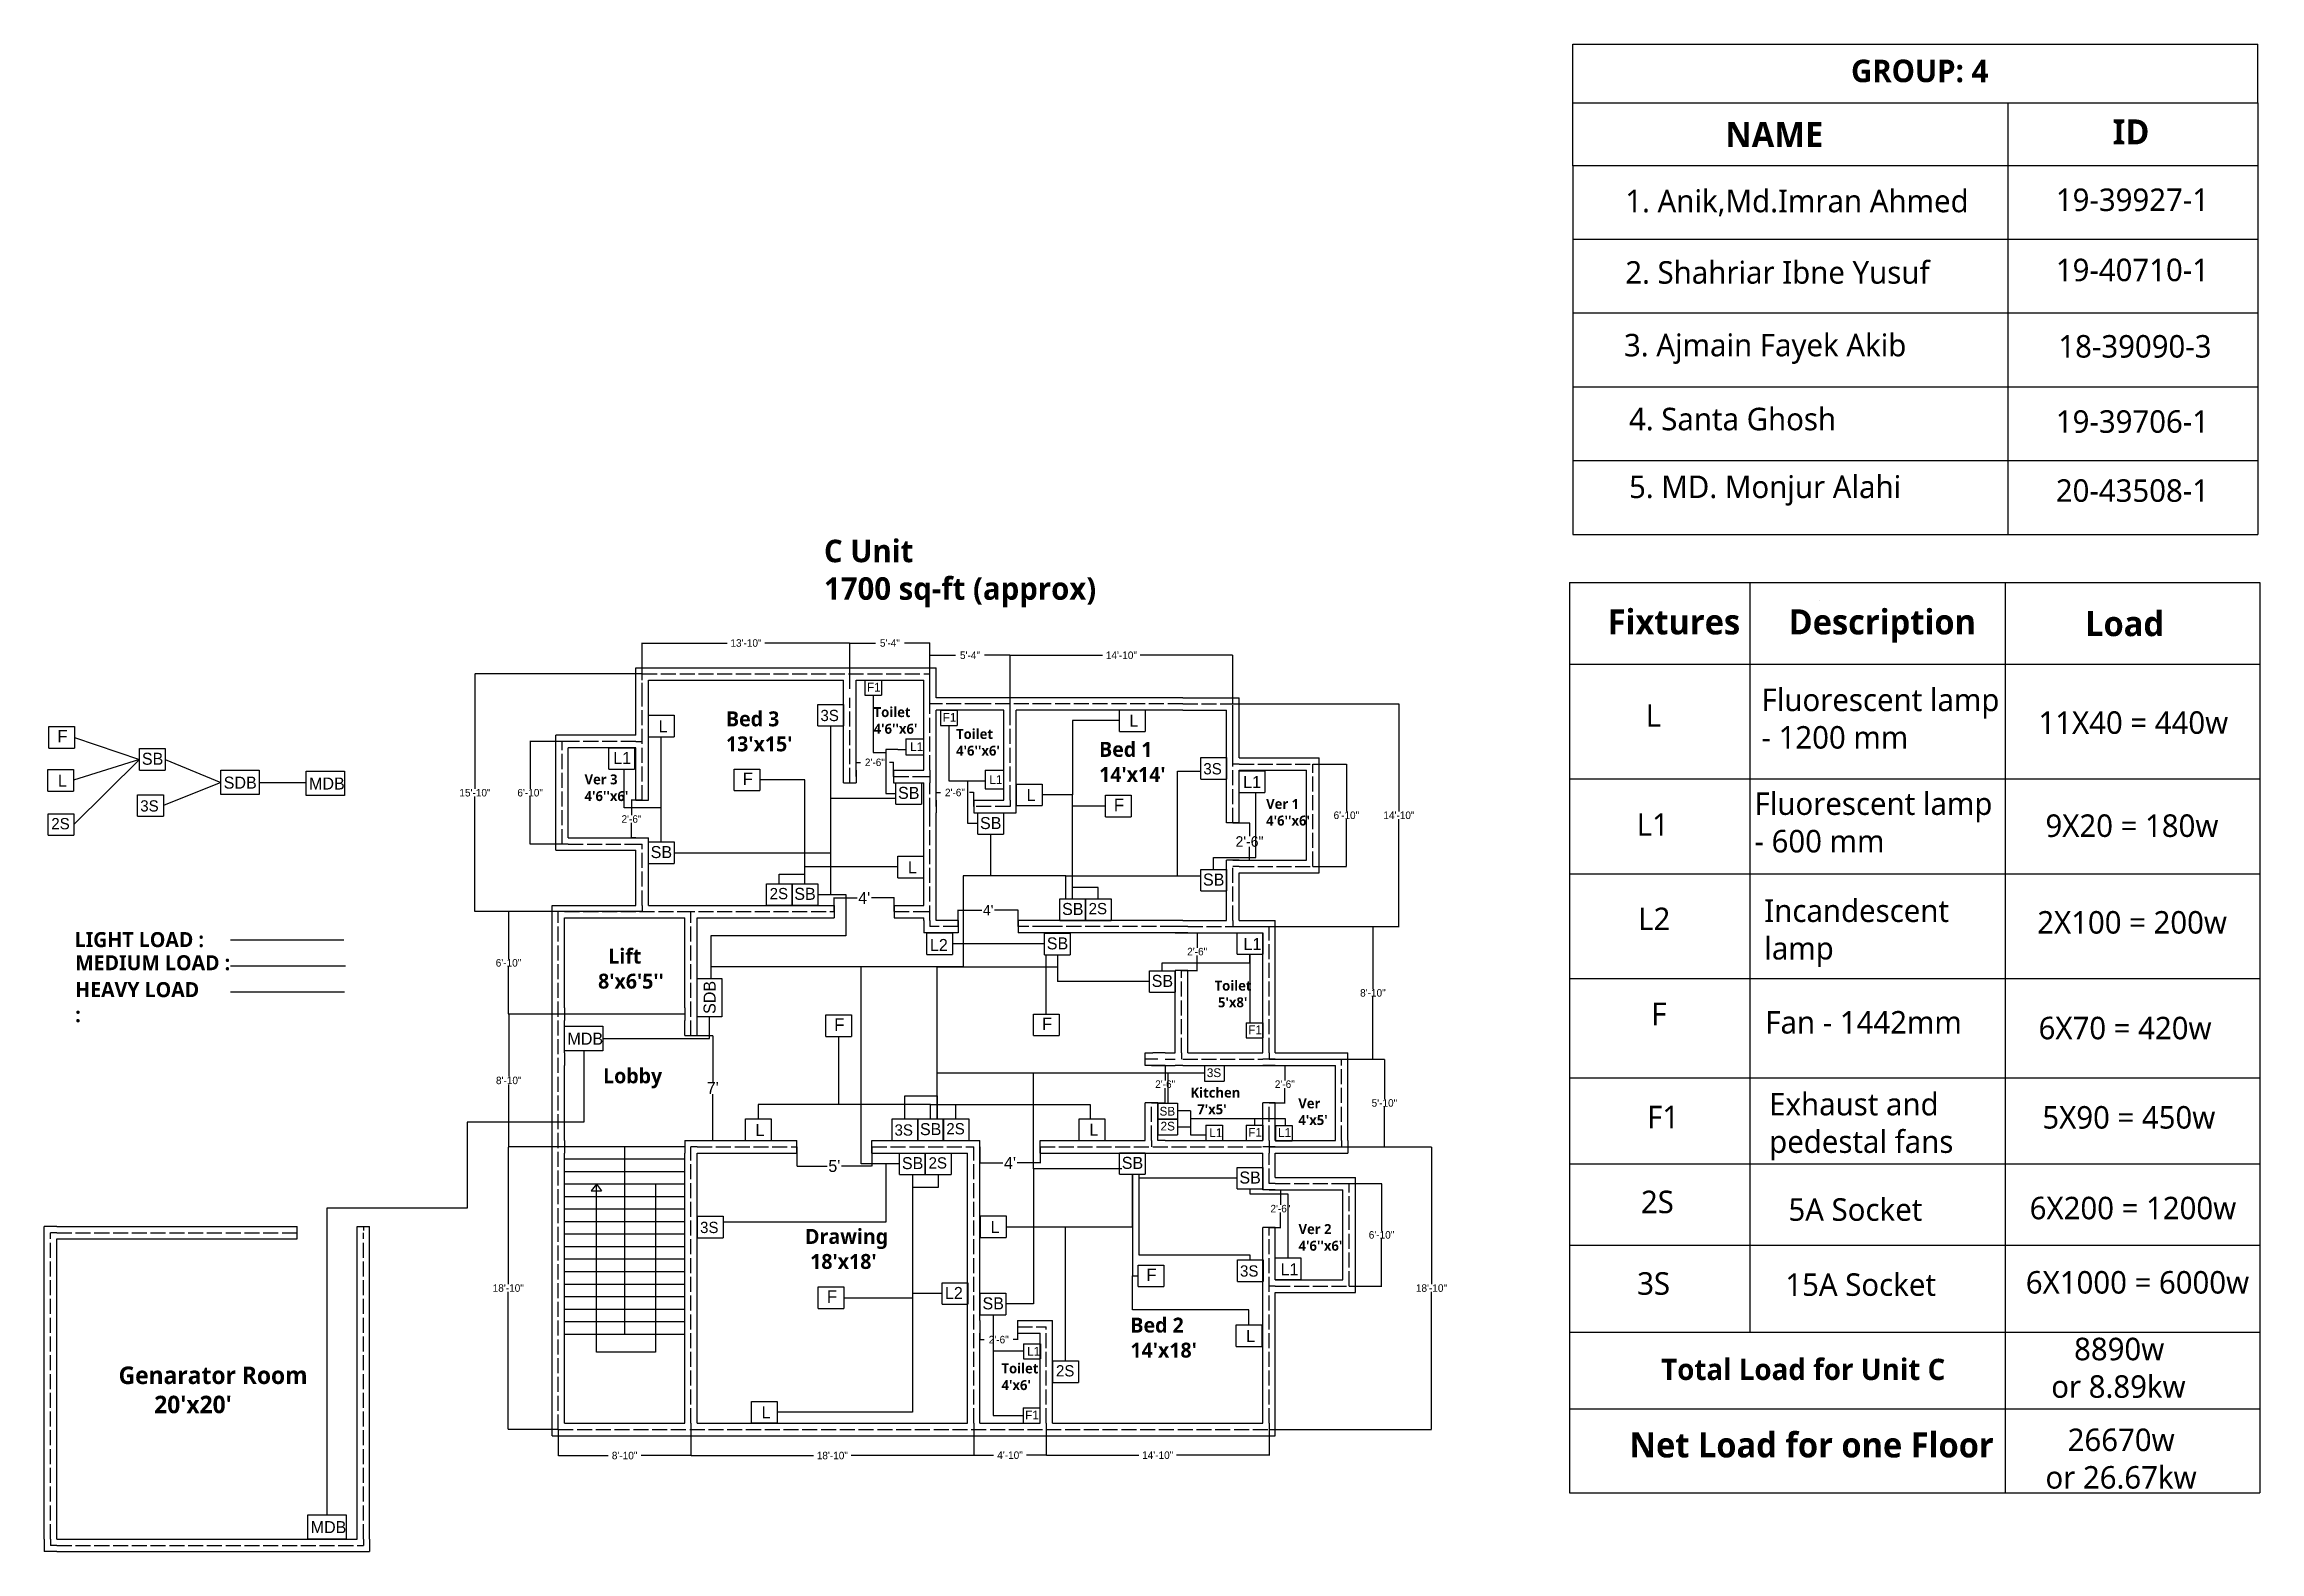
# Model space of a CAD drawing. Header units: inches. Extents: x 634 to 2405, y -24 to 1181.
import ezdxf

# ---------------------------------------------------------------- set-up
doc = ezdxf.new("R2010")
doc.units = ezdxf.units.IN
doc.header["$MEASUREMENT"] = 0
doc.linetypes.add('ACAD_ISO02W100', pattern=[15, 12, -3])
doc.dimstyles.get("Standard").update_dxf_attribs({"dimtxt": 12, "dimasz": 0.18, "dimexe": 0.18, "dimexo": 0.0625, "dimgap": 0.09, "dimtad": 0, "dimtih": 1, "dimtoh": 1, "dimdec": 0, "dimzin": 0, "dimdsep": 46, "dimlunit": 3, "dimtxsty": 'Standard', "dimcen": 0.09, "dimaunit": 1, "dimadec": 0, "dimazin": 0, "dimtfac": 1, "dimtdec": 0, "dimtofl": 0, "dimtmove": 0, "dimatfit": 3, "dimfxl": 1, "dimtolj": 1, "dimtzin": 0, "dimarcsym": 0})

msp = doc.modelspace()

# ---------------------------------------------------------------- texts
at = {"attachment_point": 1}
for s, insert, char_height, width in [('{\\fYu Gothic Light|b1|i0|c0|p34;GROUP: 4}', (2078.1, 1168.9), 18, 118.864), ('{\\fYu Gothic Light|b1|i0|c0|p34;NAME}', (1977.6, 1119.1), 20, 118.864), ('{\\fYu Gothic Light|b1|i0|c0|p34;ID}', (2287.2, 1121.1), 20, 45.902), ('{\\fYu Gothic Light|b0|i0|c0|p34;1. Anik,Md.Imran Ahmed}', (1897.7, 1064.9), 18, 301.28), ('{\\fYu Gothic Light|b0|i0|c0|p34;19-39927-1}', (2241.8, 1065.9), 18, 45.902), ('{\\fYu Gothic Light|b0|i0|c0|p34;19-40710-1}', (2241.8, 1009.8), 18, 45.902), ('{\\fYu Gothic Light|b0|i0|c0|p34;2. Shahriar Ibne Yusuf}', (1897.7, 1007.8), 18, 230.28), ('{\\fYu Gothic Light|b0|i0|c0|p34;3. Ajmain Fayek Akib}', (1896.7, 949.7), 18, 271.691), ('{\\fYu Gothic Light|b0|i0|c0|p34;18-39090-3}', (2243.8, 948.7), 18, 45.902), ('{\\fYu Gothic Light|b0|i0|c0|p34;4. Santa Ghosh}', (1900.7, 890.6), 18, 202.68), ('{\\fYu Gothic Light|b0|i0|c0|p34;19-39706-1}', (2241.8, 888.6), 18, 45.902), ('{\\fYu Gothic Light|b0|i0|c0|p34;5. MD. Monjur Alahi}', (1900.7, 836.4), 18, 244.092), ('{\\fYu Gothic Light|b0|i0|c0|p34;20-43508-1}', (2241.8, 833.4), 18, 45.902), ('{\\fYu Gothic Light|b1|i0|c0|p34;C Unit \\P1700 sq-ft (approx)}', (1257.3, 785.1), 18, 225.311), ('{\\fYu Gothic Light|b1|i0|c0|p34;Fixtures}', (1883.6, 729.4), 20, 45.902), ('{\\fYu Gothic Light|b1|i0|c0|p34;Description}', (2028.2, 729.4), 20, 45.902), ('{\\fYu Gothic Light|b1|i0|c0|p34;Load}', (2265.2, 728), 20, 45.902), ('F1', (1291.7, 670.7), 7, 45.902), ('{\\fYu Gothic Light|b0|i0|c0|p34;Fluorescent lamp - 1200 mm}', (2006.6, 666.1), 18, 190.601), ('L', (1125.1, 640.8), 9.6, 45.902), ("{\\fYu Gothic Light|b1|i0|c0|p34;Bed 3\\P13'x15'}", (1179, 647.9), 12, 78.795), ('3S', (1254.5, 649.1), 9, 45.902), ("{\\fYu Gothic Light|b1|i0|c0|p34;Toilet\\P4'6''x6'}", (1297, 651.3), 8, 78.795), ('F1', (1352.2, 646.6), 7, 45.902), ('L', (1501.4, 645.2), 9.6, 45.902), ('{\\fYu Gothic Light|b0|i0|c0|p34;L}', (1914, 653.6), 18, 45.902), ('{\\fYu Gothic Light|b0|i0|c0|p34;11X40 = 440w}', (2227.9, 647.9), 18, 210.08), ('F', (644.7, 633), 10, 45.902), ('L1', (1326.2, 623.1), 7, 45.902), ("{\\fYu Gothic Light|b1|i0|c0|p34;Toilet\\P4'6''x6'}", (1362.9, 633.8), 8, 78.795), ("{\\fYu Gothic Light|b1|i0|c0|p34;Bed 1\\P14'x14'}", (1477.2, 623.5), 12, 78.795), ('SB', (712.2, 614.8), 9.6, 45.902), ('L1', (1088.9, 615.4), 9.6, 45.902), ('3S', (1560.5, 606.5), 9, 45.902), ('L', (645.1, 597.4), 9.6, 45.902), ('SDB', (777.6, 595.7), 9.6, 45.902), ('MDB', (845.8, 595), 9.6, 45.902), ("{\\fYu Gothic Light|b1|i0|c0|p34;Ver 3\\P4'6''x6'}", (1066, 597.5), 8, 78.795), ('F', (1192.4, 599), 10, 45.902), ('SB', (1316.5, 587.5), 9.6, 45.902), ('L1', (1389.5, 596.8), 7, 45.902), ('L', (1419.3, 585.8), 9.6, 45.902), ('L1', (1592.3, 596.2), 9.6, 45.902), ('3S', (710.9, 576.8), 9, 45.902), ('F', (1489, 578), 10, 45.902), ("{\\fYu Gothic Light|b1|i0|c0|p34;Ver 1 \\P4'6''x6'}", (1610.7, 577.9), 8, 78.795), ('{\\fYu Gothic Light|b0|i0|c0|p34;Fluorescent lamp - 600 mm}', (2001, 583.1), 18, 190.601), ('2S', (639.8, 562.6), 9, 45.902), ('SB', (1382, 563.4), 9.6, 45.902), ('{\\fYu Gothic Light|b0|i0|c0|p34;L1}', (1906.8, 566.4), 18, 45.902), ('{\\fYu Gothic Light|b0|i0|c0|p34;9X20 = 180w}', (2233.5, 565.5), 18, 210.08), ('SB', (1118.8, 540.2), 9.6, 45.902), ('L', (1324.4, 528.1), 9.6, 45.902), ('SB', (1560.2, 518.2), 9.6, 45.902), ('2S', (1213.9, 506.7), 9, 45.902), ('SB', (1233.6, 506.8), 9.6, 45.902), ('{\\fYu Gothic Light|b0|i0|c0|p34;Incandescent lamp }', (2008.8, 497.5), 18, 190.601), ('SB', (1447.6, 494.7), 9.6, 45.902), ('2S', (1468.8, 494.7), 9, 45.902), ('{\\fYu Gothic Light|b0|i0|c0|p34;L2}', (1908, 491), 18, 45.902), ('{\\fYu Gothic Light|b0|i0|c0|p34;2X100 = 200w}', (2226.9, 488.2), 18, 210.08), ('L2', (1342, 465.9), 9.6, 45.902), ('SB', (1435.4, 467.2), 9.6, 45.902), ('L1', (1592.6, 466.7), 9.6, 45.902), ("{\\fYu Gothic Light|b1|i0|c0|p34;  Lift\\P8'x6'5''}", (1076.8, 458.2), 12, 78.795), ('SB', (1519.2, 437.2), 9.6, 45.902), ("{\\fYu Gothic Light|b1|i0|c0|p34;Toilet\\P 5'x8'}", (1569.5, 432.6), 8, 78.795), ('{\\fYu Gothic Light|b0|i0|c0|p34;F}', (1918.5, 415), 18, 45.902), ('{\\fYu Gothic Light|b0|i0|c0|p34;Fan - 1442mm}', (2009.6, 408.3), 18, 210.264), ('MDB', (1052.3, 391), 9.6, 45.902), ('F', (1265.5, 402.4), 10, 45.902), ('F', (1431.5, 403.1), 10, 45.902), ('F1', (1596.4, 396.8), 7, 45.902), ('{\\fYu Gothic Light|b0|i0|c0|p34;6X70 = 420w}', (2228, 403.7), 18, 210.08), ('{\\fYu Gothic Light|b1|i0|c0|p34;Lobby}', (1080.8, 362.5), 12, 78.795), ('3S', (1563.3, 362.5), 7, 45.902), ("{\\fYu Gothic Light|b1|i0|c0|p34;Kitchen\\P  7'x5'}", (1550.2, 347.1), 8, 78.795), ("{\\fYu Gothic Light|b1|i0|c0|p34;Ver \\P4'x5'}", (1636.4, 338.5), 8, 78.795), ('{\\fYu Gothic Light|b0|i0|c0|p34;Exhaust and pedestal fans}', (2012.7, 342.9), 18, 210.436), ('SB', (1334, 318.7), 9.6, 45.902), ('2S', (1355.1, 318.7), 9, 45.902), ('SB', (1525.5, 331.7), 7, 45.902), ('2S', (1526.3, 319.8), 7, 45.902), ('{\\fYu Gothic Light|b0|i0|c0|p34;F1}', (1915.1, 332.6), 18, 45.902), ('{\\fYu Gothic Light|b0|i0|c0|p34;5X90 = 450w}', (2231, 332.3), 18, 210.08), ('L', (1202.6, 318.1), 9.6, 45.902), ('3S', (1313.7, 317.7), 9, 45.902), ('L', (1469.4, 318.2), 9.6, 45.902), ('L1', (1565.3, 314.5), 7, 45.902), ('F1', (1596.4, 314.8), 7, 45.902), ('L1', (1620.2, 314.7), 7, 45.902), ('SB', (1319.6, 291.5), 9.6, 45.902), ('2S', (1340.9, 291.4), 9, 45.902), ('SB', (1495.3, 291.7), 9.6, 45.902), ('SB', (1589.3, 280), 9.6, 45.902), ('{\\fYu Gothic Light|b0|i0|c0|p34;2S}', (1910.2, 264.7), 18, 45.902), ('{\\fYu Gothic Light|b0|i0|c0|p34;5A Socket}', (2028.1, 258.6), 18, 210.264), ('{\\fYu Gothic Light|b0|i0|c0|p34;6X200 = 1200w}', (2220.9, 259.8), 18, 210.08), ('3S', (1158.3, 239.8), 9, 45.902), ("{\\fYu Gothic Light|b1|i0|c0|p34;Drawing\\P 18'x18'}", (1242.2, 234.1), 12, 78.795), ('L', (1390.5, 240.5), 9.6, 45.902), ("{\\fYu Gothic Light|b1|i0|c0|p34;Ver 2\\P4'6''x6'}", (1636.6, 238), 8, 78.795), ('F', (1515, 202.4), 10, 45.902), ('3S', (1589.8, 205), 9, 45.902), ('L1', (1622.3, 206.7), 9.6, 45.902), ('{\\fYu Gothic Light|b0|i0|c0|p34;3S}', (1907.2, 199.5), 18, 45.902), ('{\\fYu Gothic Light|b0|i0|c0|p34;15A Socket}', (2025.6, 198.6), 18, 210.264), ('{\\fYu Gothic Light|b0|i0|c0|p34;6X1000 = 6000w}', (2217.8, 200.4), 18, 210.08), ('F', (1259.6, 185), 10, 45.902), ('L2', (1354, 187.7), 9.6, 45.902), ('SB', (1384, 179.4), 9.6, 45.902), ("{\\fYu Gothic Light|b1|i0|c0|p34;Bed 2\\P14'x18'}", (1502.2, 163.2), 12, 78.795), ('L', (1594.7, 153.4), 9.6, 45.902), ('{\\fYu Gothic Light|b0|i0|c0|p34;   8890w\\Por 8.89kw}', (2238.1, 147.1), 18, 167.974), ("{\\fYu Gothic Light|b1|i0|c0|p34;Genarator Room     \\P      20'x20'}", (693.6, 124.1), 14, 225.293), ("{\\fYu Gothic Light|b1|i0|c0|p34;Toilet\\P4'x6'}", (1399.2, 126.6), 8, 78.795), ('L1', (1419.7, 139.8), 7, 45.902), ('2S', (1442.7, 125.2), 9, 45.902), ('{\\fYu Gothic Light|b1|i0|c0|p34;Total Load for Unit C}', (1926.4, 130.3), 17, 366.264), ('L', (1207.5, 92.3), 9.6, 45.902), ('F1', (1418.1, 88.8), 7, 45.902), (' {\\fYu Gothic Light|b0|i0|c0|p34;\\H1.2x;  26670w\\Por 26.67kw}', (2233.5, 74.5), 15, 167.974), ('MDB', (847.1, 0.5), 9.6, 45.902)]:
    msp.add_mtext(s, dxfattribs=dict(at, insert=insert, char_height=char_height, width=width))
at = {"insert": (1161.1, 406), "char_height": 9.6, "width": 45.902, "attachment_point": 1, "rotation": 90}
msp.add_mtext('SDB', dxfattribs=at)
at = {"layer": 'Defpoints', "color": 1, "insert": (658.4, 471.4), "char_height": 12, "width": 126.5, "attachment_point": 1}
msp.add_mtext('{\\fYu Gothic Light|b1|i0|c0|p34;LIGHT LOAD :}', dxfattribs=at)
at = {"layer": 'Defpoints', "color": 5, "insert": (658.9, 446.8), "char_height": 12, "width": 123, "attachment_point": 4}
msp.add_mtext('\\pi-36,l36,t36;{\\fYu Gothic Light|b1|i0|c0|p34;MEDIUM LOAD :}', dxfattribs=at)
at = {"layer": 'Defpoints', "color": 2, "insert": (658.9, 431.4), "char_height": 12, "width": 100, "attachment_point": 1}
msp.add_mtext('{\\fYu Gothic Light|b1|i0|c0|p34;HEAVY LOAD :}', dxfattribs=at)
at = {"layer": 'Defpoints', "color": 0, "insert": (1901.1, 71.4), "char_height": 20, "width": 324.826, "attachment_point": 1}
msp.add_mtext('{\\fYu Gothic Light|b1|i0|c0|p34;Net Load for one Floor}', dxfattribs=at)

# ---------------------------------------------------------------- blocks, each defined once
blk = doc.blocks.new('*D1')
at = {"color": 0, "lineweight": -2}
for p, q in [((1364.5, 475.9), (1364.5, 489.1)), ((1364.7, 488.9), (1383.5, 488.9)), ((1412.3, 488.9), (1393.5, 488.9)), ((1412.5, 475.9), (1412.5, 489.1))]:
    blk.add_line(p, q, dxfattribs=at)
at = {"color": 0}
for points in [[(1364.7, 488.9), (1364.7, 488.8), (1364.5, 488.9)], [(1412.3, 488.9), (1412.3, 488.8), (1412.5, 488.9)]]:
    blk.add_solid(points, dxfattribs=at)
at = {"layer": 'Defpoints', "color": 0}
for p in [(1412.5, 488.9), (1364.5, 475.8), (1412.5, 475.8)]:
    blk.add_point(p, dxfattribs=at)
at = {"color": 0, "insert": (1388.5, 488.9), "char_height": 8.4, "attachment_point": 5}
blk.add_mtext("\\A1;4'", dxfattribs=at)
blk = doc.blocks.new('*D2')
at = {"color": 0, "lineweight": -2}
for p, q in [((1584.1, 558.8), (1597.6, 558.8)), ((1597.4, 558.6), (1597.4, 548.1)), ((1597.4, 529), (1597.4, 539.5)), ((1584.1, 528.8), (1597.6, 528.8))]:
    blk.add_line(p, q, dxfattribs=at)
at = {"color": 0}
for points in [[(1597.4, 558.6), (1597.4, 558.6), (1597.4, 558.8)], [(1597.4, 529), (1597.4, 529), (1597.4, 528.8)]]:
    blk.add_solid(points, dxfattribs=at)
at = {"layer": 'Defpoints', "color": 0}
for p in [(1584, 558.8), (1584, 528.8), (1597.4, 528.8)]:
    blk.add_point(p, dxfattribs=at)
at = {"color": 0, "insert": (1597.4, 543.8), "char_height": 8.4, "attachment_point": 5}
blk.add_mtext('\\A1;2\'-6"', dxfattribs=at)
blk = doc.blocks.new('*D3')
at = {"color": 0, "lineweight": -2}
for p, q in [((1347, 571.9), (1347, 583.2)), ((1347.2, 583), (1350.4, 583)), ((1376.8, 583), (1373.6, 583)), ((1377, 571.9), (1377, 583.2))]:
    blk.add_line(p, q, dxfattribs=at)
at = {"color": 0}
for points in [[(1347.2, 583), (1347.2, 583), (1347, 583)], [(1376.8, 583), (1376.8, 583), (1377, 583)]]:
    blk.add_solid(points, dxfattribs=at)
at = {"layer": 'Defpoints', "color": 0}
for p in [(1347, 571.8), (1377, 583), (1377, 571.8)]:
    blk.add_point(p, dxfattribs=at)
at = {"color": 0, "insert": (1362, 583), "char_height": 6, "attachment_point": 5}
blk.add_mtext('\\A1;2\'-6"', dxfattribs=at)
blk = doc.blocks.new('*D4')
at = {"color": 0, "lineweight": -2}
for p, q in [((1283, 595.9), (1283, 607.2)), ((1283.2, 607.1), (1286.4, 607.1)), ((1312.8, 607.1), (1309.6, 607.1)), ((1313, 595.9), (1313, 607.2))]:
    blk.add_line(p, q, dxfattribs=at)
at = {"color": 0}
for points in [[(1283.2, 607.1), (1283.2, 607), (1283, 607.1)], [(1312.8, 607.1), (1312.8, 607), (1313, 607.1)]]:
    blk.add_solid(points, dxfattribs=at)
at = {"layer": 'Defpoints', "color": 0}
for p in [(1313, 607.1), (1283, 595.8), (1313, 595.8)]:
    blk.add_point(p, dxfattribs=at)
at = {"color": 0, "insert": (1298, 607.1), "char_height": 6, "attachment_point": 5}
blk.add_mtext('\\A1;2\'-6"', dxfattribs=at)
blk = doc.blocks.new('*D5')
at = {"color": 0, "lineweight": -2}
for p, q in [((1111.9, 576.8), (1103.3, 576.8)), ((1103.5, 576.6), (1103.5, 564.9)), ((1103.5, 547), (1103.5, 558.7)), ((1106.9, 546.8), (1103.3, 546.8))]:
    blk.add_line(p, q, dxfattribs=at)
at = {"color": 0}
for points in [[(1103.5, 576.6), (1103.5, 576.6), (1103.5, 576.8)], [(1103.5, 547), (1103.5, 547), (1103.5, 546.8)]]:
    blk.add_solid(points, dxfattribs=at)
at = {"layer": 'Defpoints', "color": 0}
for p in [(1112, 576.8), (1103.5, 546.8), (1107, 546.8)]:
    blk.add_point(p, dxfattribs=at)
at = {"color": 0, "insert": (1103.5, 561.8), "char_height": 6, "attachment_point": 5}
blk.add_mtext('\\A1;2\'-6"', dxfattribs=at)
blk = doc.blocks.new('*D6')
at = {"color": 0, "lineweight": -2}
for p, q in [((1538.1, 470.8), (1555.8, 470.8)), ((1555.6, 470.6), (1555.6, 458.9)), ((1555.6, 441), (1555.6, 452.7)), ((1543.1, 440.8), (1555.8, 440.8))]:
    blk.add_line(p, q, dxfattribs=at)
at = {"color": 0}
for points in [[(1555.6, 470.6), (1555.7, 470.6), (1555.6, 470.8)], [(1555.6, 441), (1555.7, 441), (1555.6, 440.8)]]:
    blk.add_solid(points, dxfattribs=at)
at = {"layer": 'Defpoints', "color": 0}
for p in [(1538, 470.8), (1555.6, 470.8), (1543, 440.8)]:
    blk.add_point(p, dxfattribs=at)
at = {"color": 0, "insert": (1555.6, 455.8), "char_height": 6, "attachment_point": 5}
blk.add_mtext('\\A1;2\'-6"', dxfattribs=at)
blk = doc.blocks.new('*D7')
at = {"color": 0, "lineweight": -2}
for p, q in [((1519.1, 364.8), (1530.2, 364.8)), ((1530, 364.6), (1530, 352.9)), ((1530, 335), (1530, 346.7)), ((1519.1, 334.8), (1530.2, 334.8))]:
    blk.add_line(p, q, dxfattribs=at)
at = {"color": 0}
for points in [[(1530, 364.6), (1530, 364.6), (1530, 364.8)], [(1530, 335), (1530, 335), (1530, 334.8)]]:
    blk.add_solid(points, dxfattribs=at)
at = {"layer": 'Defpoints', "color": 0}
for p in [(1519, 364.8), (1530, 364.8), (1519, 334.8)]:
    blk.add_point(p, dxfattribs=at)
at = {"color": 0, "insert": (1530, 349.8), "char_height": 6, "attachment_point": 5}
blk.add_mtext('\\A1;2\'-6"', dxfattribs=at)
blk = doc.blocks.new('*D8')
at = {"color": 0, "lineweight": -2}
for p, q in [((1608.1, 364.8), (1625.8, 364.8)), ((1625.6, 364.6), (1625.6, 352.9)), ((1625.6, 335), (1625.6, 346.7)), ((1613.1, 334.8), (1625.8, 334.8))]:
    blk.add_line(p, q, dxfattribs=at)
at = {"color": 0}
for points in [[(1625.5, 364.6), (1625.6, 364.6), (1625.6, 364.8)], [(1625.5, 335), (1625.6, 335), (1625.6, 334.8)]]:
    blk.add_solid(points, dxfattribs=at)
at = {"layer": 'Defpoints', "color": 0}
for p in [(1608, 364.8), (1625.6, 364.8), (1613, 334.8)]:
    blk.add_point(p, dxfattribs=at)
at = {"color": 0, "insert": (1625.6, 349.8), "char_height": 6, "attachment_point": 5}
blk.add_mtext('\\A1;2\'-6"', dxfattribs=at)
blk = doc.blocks.new('*D9')
at = {"color": 0, "lineweight": -2}
for p, q in [((1613.1, 265.3), (1622.3, 265.3)), ((1622.1, 265.1), (1622.1, 253.4)), ((1613.1, 235.3), (1622.3, 235.3)), ((1622.1, 235.5), (1622.1, 247.2))]:
    blk.add_line(p, q, dxfattribs=at)
at = {"color": 0}
for points in [[(1622.1, 265.1), (1622.1, 265.1), (1622.1, 265.3)], [(1622.1, 235.5), (1622.1, 235.5), (1622.1, 235.3)]]:
    blk.add_solid(points, dxfattribs=at)
at = {"layer": 'Defpoints', "color": 0}
for p in [(1613, 265.3), (1622.1, 265.3), (1613, 235.3)]:
    blk.add_point(p, dxfattribs=at)
at = {"color": 0, "insert": (1622.1, 250.3), "char_height": 6, "attachment_point": 5}
blk.add_mtext('\\A1;2\'-6"', dxfattribs=at)
blk = doc.blocks.new('*D10')
at = {"color": 0, "lineweight": -2}
for p, q in [((1382, 155.7), (1382, 145.4)), ((1382.2, 145.6), (1385.4, 145.6)), ((1411.8, 145.6), (1408.6, 145.6)), ((1412, 155.7), (1412, 145.4))]:
    blk.add_line(p, q, dxfattribs=at)
at = {"color": 0}
for points in [[(1382.2, 145.7), (1382.2, 145.6), (1382, 145.6)], [(1411.8, 145.7), (1411.8, 145.6), (1412, 145.6)]]:
    blk.add_solid(points, dxfattribs=at)
at = {"layer": 'Defpoints', "color": 0}
for p in [(1382, 155.8), (1382, 145.6), (1412, 155.8)]:
    blk.add_point(p, dxfattribs=at)
at = {"color": 0, "insert": (1397, 145.6), "char_height": 6, "attachment_point": 5}
blk.add_mtext('\\A1;2\'-6"', dxfattribs=at)
blk = doc.blocks.new('*D11')
at = {"color": 0, "lineweight": -2}
for p, q in [((1049.9, 299.8), (1004.8, 299.8)), ((1005, 299.6), (1005, 189.9)), ((1005, 74), (1005, 183.7)), ((1044.9, 73.8), (1004.8, 73.8))]:
    blk.add_line(p, q, dxfattribs=at)
at = {"color": 0}
for points in [[(1004.9, 299.6), (1005, 299.6), (1005, 299.8)], [(1004.9, 74), (1005, 74), (1005, 73.8)]]:
    blk.add_solid(points, dxfattribs=at)
at = {"layer": 'Defpoints', "color": 0}
for p in [(1050, 299.8), (1005, 73.8), (1045, 73.8)]:
    blk.add_point(p, dxfattribs=at)
at = {"color": 0, "insert": (1005, 186.8), "char_height": 6, "attachment_point": 5}
blk.add_mtext('\\A1;18\'-10"', dxfattribs=at)
blk = doc.blocks.new('*D12')
at = {"color": 0, "lineweight": -2}
for p, q in [((1049.9, 405.8), (1005.2, 405.8)), ((1005.4, 405.6), (1005.4, 355.9)), ((1005.4, 300), (1005.4, 349.7)), ((1044.9, 299.8), (1005.2, 299.8))]:
    blk.add_line(p, q, dxfattribs=at)
at = {"color": 0}
for points in [[(1005.4, 405.6), (1005.4, 405.6), (1005.4, 405.8)], [(1005.4, 300), (1005.4, 300), (1005.4, 299.8)]]:
    blk.add_solid(points, dxfattribs=at)
at = {"layer": 'Defpoints', "color": 0}
for p in [(1005.4, 405.8), (1050, 405.8), (1045, 299.8)]:
    blk.add_point(p, dxfattribs=at)
at = {"color": 0, "insert": (1005.4, 352.8), "char_height": 6, "attachment_point": 5}
blk.add_mtext('\\A1;8\'-10"', dxfattribs=at)
blk = doc.blocks.new('*D13')
at = {"color": 0, "lineweight": -2}
for p, q in [((1044.9, 487.8), (1005, 487.8)), ((1005.2, 487.6), (1005.2, 449.9)), ((1005.2, 406), (1005.2, 443.7)), ((1044.9, 405.8), (1005, 405.8))]:
    blk.add_line(p, q, dxfattribs=at)
at = {"color": 0}
for points in [[(1005.2, 487.6), (1005.2, 487.6), (1005.2, 487.8)], [(1005.2, 406), (1005.2, 406), (1005.2, 405.8)]]:
    blk.add_solid(points, dxfattribs=at)
at = {"layer": 'Defpoints', "color": 0}
for p in [(1045, 487.8), (1005.2, 405.8), (1045, 405.8)]:
    blk.add_point(p, dxfattribs=at)
at = {"color": 0, "insert": (1005.2, 446.8), "char_height": 6, "attachment_point": 5}
blk.add_mtext('\\A1;6\'-10"', dxfattribs=at)
blk = doc.blocks.new('*D14')
at = {"color": 0, "lineweight": -2}
for p, q in [((1111.9, 677.8), (978.3, 677.8)), ((978.4, 677.6), (978.4, 585.9)), ((978.4, 488), (978.4, 579.7)), ((1111.9, 487.8), (978.3, 487.8))]:
    blk.add_line(p, q, dxfattribs=at)
at = {"color": 0}
for points in [[(978.4, 677.6), (978.5, 677.6), (978.4, 677.8)], [(978.4, 488), (978.5, 488), (978.4, 487.8)]]:
    blk.add_solid(points, dxfattribs=at)
at = {"layer": 'Defpoints', "color": 0}
for p in [(978.4, 677.8), (1112, 677.8), (1112, 487.8)]:
    blk.add_point(p, dxfattribs=at)
at = {"color": 0, "insert": (978.4, 582.8), "char_height": 6, "attachment_point": 5}
blk.add_mtext('\\A1;15\'-10"', dxfattribs=at)
blk = doc.blocks.new('*D15')
at = {"color": 0, "lineweight": -2}
for p, q in [((1047.9, 623.8), (1022.3, 623.8)), ((1022.5, 623.6), (1022.5, 585.9)), ((1022.5, 542), (1022.5, 579.7)), ((1047.9, 541.8), (1022.3, 541.8))]:
    blk.add_line(p, q, dxfattribs=at)
at = {"color": 0}
for points in [[(1022.5, 623.6), (1022.5, 623.6), (1022.5, 623.8)], [(1022.5, 542), (1022.5, 542), (1022.5, 541.8)]]:
    blk.add_solid(points, dxfattribs=at)
at = {"layer": 'Defpoints', "color": 0}
for p in [(1048, 623.8), (1022.5, 541.8), (1048, 541.8)]:
    blk.add_point(p, dxfattribs=at)
at = {"color": 0, "insert": (1022.5, 582.8), "char_height": 6, "attachment_point": 5}
blk.add_mtext('\\A1;6\'-10"', dxfattribs=at)
blk = doc.blocks.new('*D16')
at = {"color": 0, "lineweight": -2}
for p, q in [((1111.9, 677.9), (1111.9, 702.7)), ((1112.1, 702.5), (1179.9, 702.5)), ((1277.8, 702.5), (1210, 702.5)), ((1278, 677.9), (1278, 702.7))]:
    blk.add_line(p, q, dxfattribs=at)
at = {"color": 0}
for points in [[(1112.1, 702.5), (1112.1, 702.5), (1111.9, 702.5)], [(1277.8, 702.5), (1277.8, 702.5), (1278, 702.5)]]:
    blk.add_solid(points, dxfattribs=at)
at = {"layer": 'Defpoints', "color": 0}
for p in [(1278, 702.5), (1111.9, 677.8), (1278, 677.8)]:
    blk.add_point(p, dxfattribs=at)
at = {"color": 0, "insert": (1195, 702.5), "char_height": 6, "attachment_point": 5}
blk.add_mtext('\\A1;13\'-10"', dxfattribs=at)
blk = doc.blocks.new('*D17')
at = {"color": 0, "lineweight": -2}
for p, q in [((1278, 677.9), (1278, 702.7)), ((1278.2, 702.5), (1298.4, 702.5)), ((1341.8, 702.5), (1321.6, 702.5)), ((1342, 677.9), (1342, 702.7))]:
    blk.add_line(p, q, dxfattribs=at)
at = {"color": 0}
for points in [[(1278.2, 702.5), (1278.2, 702.5), (1278, 702.5)], [(1341.8, 702.5), (1341.8, 702.5), (1342, 702.5)]]:
    blk.add_solid(points, dxfattribs=at)
at = {"layer": 'Defpoints', "color": 0}
for p in [(1342, 702.5), (1278, 677.9), (1342, 677.9)]:
    blk.add_point(p, dxfattribs=at)
at = {"color": 0, "insert": (1310, 702.5), "char_height": 6, "attachment_point": 5}
blk.add_mtext('\\A1;5\'-4"', dxfattribs=at)
blk = doc.blocks.new('*D18')
at = {"color": 0, "lineweight": -2}
for p, q in [((1342, 653.9), (1342, 692.9)), ((1342.2, 692.7), (1362.4, 692.7)), ((1405.8, 692.7), (1385.6, 692.7)), ((1406, 653.9), (1406, 692.9))]:
    blk.add_line(p, q, dxfattribs=at)
at = {"color": 0}
for points in [[(1342.2, 692.7), (1342.2, 692.6), (1342, 692.7)], [(1405.8, 692.7), (1405.8, 692.6), (1406, 692.7)]]:
    blk.add_solid(points, dxfattribs=at)
at = {"layer": 'Defpoints', "color": 0}
for p in [(1406, 692.7), (1342, 653.8), (1406, 653.8)]:
    blk.add_point(p, dxfattribs=at)
at = {"color": 0, "insert": (1374, 692.7), "char_height": 6, "attachment_point": 5}
blk.add_mtext('\\A1;5\'-4"', dxfattribs=at)
blk = doc.blocks.new('*D19')
at = {"color": 0, "lineweight": -2}
for p, q in [((1406, 653.9), (1406, 692.9)), ((1406.2, 692.7), (1479.9, 692.7)), ((1583.8, 692.7), (1510.1, 692.7)), ((1584, 653.9), (1584, 692.9))]:
    blk.add_line(p, q, dxfattribs=at)
at = {"color": 0}
for points in [[(1406.2, 692.7), (1406.2, 692.6), (1406, 692.7)], [(1583.8, 692.7), (1583.8, 692.6), (1584, 692.7)]]:
    blk.add_solid(points, dxfattribs=at)
at = {"layer": 'Defpoints', "color": 0}
for p in [(1584, 692.7), (1406, 653.9), (1584, 653.9)]:
    blk.add_point(p, dxfattribs=at)
at = {"color": 0, "insert": (1495, 692.7), "char_height": 6, "attachment_point": 5}
blk.add_mtext('\\A1;14\'-10"', dxfattribs=at)
blk = doc.blocks.new('*D20')
at = {"color": 0, "lineweight": -2}
for p, q in [((1584.1, 653.8), (1717, 653.8)), ((1716.8, 653.6), (1716.8, 567.9)), ((1716.8, 476), (1716.8, 561.7)), ((1584.1, 475.8), (1717, 475.8))]:
    blk.add_line(p, q, dxfattribs=at)
at = {"color": 0}
for points in [[(1716.8, 653.6), (1716.8, 653.6), (1716.8, 653.8)], [(1716.8, 476), (1716.8, 476), (1716.8, 475.8)]]:
    blk.add_solid(points, dxfattribs=at)
at = {"layer": 'Defpoints', "color": 0}
for p in [(1584, 653.8), (1584, 475.8), (1716.8, 475.8)]:
    blk.add_point(p, dxfattribs=at)
at = {"color": 0, "insert": (1716.8, 564.8), "char_height": 6, "attachment_point": 5}
blk.add_mtext('\\A1;14\'-10"', dxfattribs=at)
blk = doc.blocks.new('*D21')
at = {"color": 0, "lineweight": -2}
for p, q in [((1648.1, 605.8), (1675, 605.8)), ((1674.8, 605.6), (1674.8, 567.9)), ((1674.8, 524), (1674.8, 561.7)), ((1648.1, 523.8), (1675, 523.8))]:
    blk.add_line(p, q, dxfattribs=at)
at = {"color": 0}
for points in [[(1674.7, 605.6), (1674.8, 605.6), (1674.8, 605.8)], [(1674.7, 524), (1674.8, 524), (1674.8, 523.8)]]:
    blk.add_solid(points, dxfattribs=at)
at = {"layer": 'Defpoints', "color": 0}
for p in [(1648, 605.8), (1648, 523.8), (1674.8, 523.8)]:
    blk.add_point(p, dxfattribs=at)
at = {"color": 0, "insert": (1674.8, 564.8), "char_height": 6, "attachment_point": 5}
blk.add_mtext('\\A1;6\'-10"', dxfattribs=at)
blk = doc.blocks.new('*D22')
at = {"color": 0, "lineweight": -2}
for p, q in [((1613.1, 475.8), (1696.2, 475.8)), ((1696, 475.6), (1696, 425.9)), ((1696, 370), (1696, 419.7)), ((1613.1, 369.8), (1696.2, 369.8))]:
    blk.add_line(p, q, dxfattribs=at)
at = {"color": 0}
for points in [[(1696, 475.6), (1696, 475.6), (1696, 475.8)], [(1696, 370), (1696, 370), (1696, 369.8)]]:
    blk.add_solid(points, dxfattribs=at)
at = {"layer": 'Defpoints', "color": 0}
for p in [(1613, 475.8), (1613, 369.8), (1696, 369.8)]:
    blk.add_point(p, dxfattribs=at)
at = {"color": 0, "insert": (1696, 422.8), "char_height": 6, "attachment_point": 5}
blk.add_mtext('\\A1;8\'-10"', dxfattribs=at)
blk = doc.blocks.new('*D23')
at = {"color": 0, "lineweight": -2}
for p, q in [((1671.1, 369.8), (1705.4, 369.8)), ((1705.2, 369.6), (1705.2, 337.9)), ((1705.2, 300), (1705.2, 331.7)), ((1671.1, 299.8), (1705.4, 299.8))]:
    blk.add_line(p, q, dxfattribs=at)
at = {"color": 0}
for points in [[(1705.2, 369.6), (1705.2, 369.6), (1705.2, 369.8)], [(1705.2, 300), (1705.2, 300), (1705.2, 299.8)]]:
    blk.add_solid(points, dxfattribs=at)
at = {"layer": 'Defpoints', "color": 0}
for p in [(1671, 369.8), (1671, 299.8), (1705.2, 299.8)]:
    blk.add_point(p, dxfattribs=at)
at = {"color": 0, "insert": (1705.2, 334.8), "char_height": 6, "attachment_point": 5}
blk.add_mtext('\\A1;5\'-10"', dxfattribs=at)
blk = doc.blocks.new('*D24')
at = {"color": 0, "lineweight": -2}
for p, q in [((1613.1, 299.8), (1742.9, 299.8)), ((1742.8, 299.6), (1742.8, 189.9)), ((1742.8, 74), (1742.8, 183.7)), ((1613.1, 73.8), (1742.9, 73.8))]:
    blk.add_line(p, q, dxfattribs=at)
at = {"color": 0}
for points in [[(1742.7, 299.6), (1742.8, 299.6), (1742.8, 299.8)], [(1742.7, 74), (1742.8, 74), (1742.8, 73.8)]]:
    blk.add_solid(points, dxfattribs=at)
at = {"layer": 'Defpoints', "color": 0}
for p in [(1613, 299.8), (1742.8, 299.8), (1613, 73.8)]:
    blk.add_point(p, dxfattribs=at)
at = {"color": 0, "insert": (1742.8, 186.8), "char_height": 6, "attachment_point": 5}
blk.add_mtext('\\A1;18\'-10"', dxfattribs=at)
blk = doc.blocks.new('*D25')
at = {"color": 0, "lineweight": -2}
for p, q in [((1677.1, 270.3), (1703.1, 270.3)), ((1702.9, 270.1), (1702.9, 232.4)), ((1702.9, 188.5), (1702.9, 226.2)), ((1677.1, 188.3), (1703.1, 188.3))]:
    blk.add_line(p, q, dxfattribs=at)
at = {"color": 0}
for points in [[(1702.9, 270.1), (1703, 270.1), (1702.9, 270.3)], [(1702.9, 188.5), (1703, 188.5), (1702.9, 188.3)]]:
    blk.add_solid(points, dxfattribs=at)
at = {"layer": 'Defpoints', "color": 0}
for p in [(1677, 270.3), (1677, 188.3), (1702.9, 188.3)]:
    blk.add_point(p, dxfattribs=at)
at = {"color": 0, "insert": (1702.9, 229.3), "char_height": 6, "attachment_point": 5}
blk.add_mtext('\\A1;6\'-10"', dxfattribs=at)
blk = doc.blocks.new('*D26')
at = {"color": 0, "lineweight": -2}
for p, q in [((1435, 73.7), (1435, 53)), ((1613, 73.7), (1613, 53)), ((1435.2, 53.2), (1508.9, 53.2)), ((1612.8, 53.2), (1539.1, 53.2))]:
    blk.add_line(p, q, dxfattribs=at)
at = {"color": 0}
for points in [[(1435.2, 53.2), (1435.2, 53.1), (1435, 53.2)], [(1612.8, 53.2), (1612.8, 53.1), (1613, 53.2)]]:
    blk.add_solid(points, dxfattribs=at)
at = {"layer": 'Defpoints', "color": 0}
for p in [(1435, 73.8), (1613, 73.8), (1613, 53.2)]:
    blk.add_point(p, dxfattribs=at)
at = {"color": 0, "insert": (1524, 53.2), "char_height": 6, "attachment_point": 5}
blk.add_mtext('\\A1;14\'-10"', dxfattribs=at)
blk = doc.blocks.new('*D27')
at = {"color": 0, "lineweight": -2}
for p, q in [((1377, 73.7), (1377, 53)), ((1435, 73.7), (1435, 53)), ((1377.2, 53.2), (1392.9, 53.2)), ((1434.8, 53.2), (1419.1, 53.2))]:
    blk.add_line(p, q, dxfattribs=at)
at = {"color": 0}
for points in [[(1377.2, 53.2), (1377.2, 53.1), (1377, 53.2)], [(1434.8, 53.2), (1434.8, 53.1), (1435, 53.2)]]:
    blk.add_solid(points, dxfattribs=at)
at = {"layer": 'Defpoints', "color": 0}
for p in [(1377, 73.7), (1435, 73.7), (1377, 53.2)]:
    blk.add_point(p, dxfattribs=at)
at = {"color": 0, "insert": (1406, 53.2), "char_height": 6, "attachment_point": 5}
blk.add_mtext('\\A1;4\'-10"', dxfattribs=at)
blk = doc.blocks.new('*D28')
at = {"color": 0, "lineweight": -2}
for p, q in [((1151, 73.6), (1151, 52.7)), ((1377, 73.6), (1377, 52.7)), ((1151.2, 52.9), (1248.9, 52.9)), ((1376.8, 52.9), (1279.1, 52.9))]:
    blk.add_line(p, q, dxfattribs=at)
at = {"color": 0}
for points in [[(1151.2, 52.9), (1151.2, 52.9), (1151, 52.9)], [(1376.8, 52.9), (1376.8, 52.9), (1377, 52.9)]]:
    blk.add_solid(points, dxfattribs=at)
at = {"layer": 'Defpoints', "color": 0}
for p in [(1151, 73.7), (1377, 73.7), (1151, 52.9)]:
    blk.add_point(p, dxfattribs=at)
at = {"color": 0, "insert": (1264, 52.9), "char_height": 6, "attachment_point": 5}
blk.add_mtext('\\A1;18\'-10"', dxfattribs=at)
blk = doc.blocks.new('*D29')
at = {"color": 0, "lineweight": -2}
for p, q in [((1045, 73.5), (1045, 52.7)), ((1151, 73.5), (1151, 52.7)), ((1045.2, 52.9), (1084.9, 52.9)), ((1150.8, 52.9), (1111.1, 52.9))]:
    blk.add_line(p, q, dxfattribs=at)
at = {"color": 0}
for points in [[(1045.2, 52.9), (1045.2, 52.9), (1045, 52.9)], [(1150.8, 52.9), (1150.8, 52.9), (1151, 52.9)]]:
    blk.add_solid(points, dxfattribs=at)
at = {"layer": 'Defpoints', "color": 0}
for p in [(1045, 73.6), (1151, 73.6), (1045, 52.9)]:
    blk.add_point(p, dxfattribs=at)
at = {"color": 0, "insert": (1098, 52.9), "char_height": 6, "attachment_point": 5}
blk.add_mtext('\\A1;8\'-10"', dxfattribs=at)
blk = doc.blocks.new('*D30')
at = {"color": 0, "lineweight": -2}
for p, q in [((1151.1, 388.8), (1168.6, 388.8)), ((1168.4, 388.6), (1168.4, 351.7)), ((1168.4, 305), (1168.4, 341.9)), ((1151.1, 304.8), (1168.6, 304.8))]:
    blk.add_line(p, q, dxfattribs=at)
at = {"color": 0}
for points in [[(1168.4, 388.6), (1168.5, 388.6), (1168.4, 388.8)], [(1168.4, 305), (1168.5, 305), (1168.4, 304.8)]]:
    blk.add_solid(points, dxfattribs=at)
at = {"layer": 'Defpoints', "color": 0}
for p in [(1151, 388.8), (1151, 304.8), (1168.4, 304.8)]:
    blk.add_point(p, dxfattribs=at)
at = {"color": 0, "insert": (1168.4, 346.8), "char_height": 9.6, "attachment_point": 5}
blk.add_mtext("\\A1;7'", dxfattribs=at)
blk = doc.blocks.new('*D31')
at = {"color": 0, "lineweight": -2}
for p, q in [((1235.6, 299.7), (1235.6, 284.2)), ((1235.8, 284.4), (1259.9, 284.4)), ((1295.4, 284.4), (1271.3, 284.4)), ((1295.6, 299.7), (1295.6, 284.2))]:
    blk.add_line(p, q, dxfattribs=at)
at = {"color": 0}
for points in [[(1235.8, 284.4), (1235.8, 284.3), (1235.6, 284.4)], [(1295.4, 284.4), (1295.4, 284.3), (1295.6, 284.4)]]:
    blk.add_solid(points, dxfattribs=at)
at = {"layer": 'Defpoints', "color": 0}
for p in [(1235.6, 299.8), (1235.6, 284.4), (1295.6, 299.8)]:
    blk.add_point(p, dxfattribs=at)
at = {"color": 0, "insert": (1265.6, 284.4), "char_height": 9.6, "attachment_point": 5}
blk.add_mtext("\\A1;5'", dxfattribs=at)
blk = doc.blocks.new('*D32')
at = {"color": 0, "lineweight": -2}
for p, q in [((1382, 299.7), (1382, 286.7)), ((1382.2, 286.9), (1400.3, 286.9)), ((1429.8, 286.9), (1411.7, 286.9)), ((1430, 299.7), (1430, 286.7))]:
    blk.add_line(p, q, dxfattribs=at)
at = {"color": 0}
for points in [[(1382.2, 286.9), (1382.2, 286.8), (1382, 286.9)], [(1429.8, 286.9), (1429.8, 286.8), (1430, 286.9)]]:
    blk.add_solid(points, dxfattribs=at)
at = {"layer": 'Defpoints', "color": 0}
for p in [(1382, 299.8), (1382, 286.9), (1430, 299.8)]:
    blk.add_point(p, dxfattribs=at)
at = {"color": 0, "insert": (1406, 286.9), "char_height": 9.6, "attachment_point": 5}
blk.add_mtext("\\A1;4'", dxfattribs=at)
blk = doc.blocks.new('*D33')
at = {"color": 0, "lineweight": -2}
for p, q in [((1265.5, 487.9), (1265.5, 499)), ((1265.7, 498.8), (1283.8, 498.8)), ((1313.4, 498.8), (1295.2, 498.8)), ((1313.5, 487.9), (1313.5, 499))]:
    blk.add_line(p, q, dxfattribs=at)
at = {"color": 0}
for points in [[(1265.7, 498.8), (1265.7, 498.8), (1265.5, 498.8)], [(1313.4, 498.8), (1313.4, 498.8), (1313.5, 498.8)]]:
    blk.add_solid(points, dxfattribs=at)
at = {"layer": 'Defpoints', "color": 0}
for p in [(1265.5, 498.8), (1265.5, 487.8), (1313.5, 487.8)]:
    blk.add_point(p, dxfattribs=at)
at = {"color": 0, "insert": (1289.5, 498.8), "char_height": 9.6, "attachment_point": 5}
blk.add_mtext("\\A1;4'", dxfattribs=at)

# ---------------------------------------------------------------- dimensions: what is measured, and where the dimension line sits
at = {"color": 0}
for base, p1, p2, override, picture, middle in [((1278, 702.5), (1111.9, 677.8), (1278, 677.8), {"dimtxt": 6}, '*D16', (1195, 702.5)), ((1342, 702.5), (1278, 677.9), (1342, 677.9), {"dimtxt": 6}, '*D17', (1310, 702.5)), ((1406, 692.7), (1342, 653.8), (1406, 653.8), {"dimtxt": 6}, '*D18', (1374, 692.7)), ((1584, 692.7), (1406, 653.9), (1584, 653.9), {"dimtxt": 6}, '*D19', (1495, 692.7)), ((1313, 607.1), (1283, 595.8), (1313, 595.8), {"dimtxt": 6}, '*D4', (1298, 607.1)), ((1377, 583), (1347, 571.8), (1377, 571.8), {"dimtxt": 6}, '*D3', (1362, 583)), ((1265.5, 498.8), (1313.5, 487.8), (1265.5, 487.8), {"dimtxt": 9.6}, '*D33', (1289.5, 498.8)), ((1412.5, 488.9), (1364.5, 475.8), (1412.5, 475.8), {"dimtxt": 8.4}, '*D1', (1388.5, 488.9)), ((1235.6, 284.4), (1295.6, 299.8), (1235.6, 299.8), {"dimtxt": 9.6}, '*D31', (1265.6, 284.4)), ((1382, 286.9), (1430, 299.8), (1382, 299.8), {"dimtxt": 9.6}, '*D32', (1406, 286.9)), ((1382, 145.6), (1412, 155.8), (1382, 155.8), {"dimtxt": 6}, '*D10', (1397, 145.6)), ((1045, 52.9), (1151, 73.6), (1045, 73.6), {"dimtxt": 6}, '*D29', (1098, 52.9)), ((1151, 52.9), (1377, 73.7), (1151, 73.7), {"dimtxt": 6}, '*D28', (1264, 52.9)), ((1377, 53.2), (1435, 73.7), (1377, 73.7), {"dimtxt": 6}, '*D27', (1406, 53.2)), ((1613, 53.2), (1435, 73.8), (1613, 73.8), {"dimtxt": 6}, '*D26', (1524, 53.2))]:
    dim = msp.add_linear_dim(base=base, p1=p1, p2=p2, dimstyle='Standard', override=override, dxfattribs=at)
    dim.commit()
    dim.dimension.update_dxf_attribs({"geometry": picture, "text_midpoint": middle})
for base, p1, p2, override, picture, middle in [((978.4, 677.8), (1112, 487.8), (1112, 677.8), {"dimtxt": 6}, '*D14', (978.4, 582.8)), ((1716.8, 475.8), (1584, 653.8), (1584, 475.8), {"dimtxt": 6}, '*D20', (1716.8, 564.8)), ((1022.5, 541.8), (1048, 623.8), (1048, 541.8), {"dimtxt": 6}, '*D15', (1022.5, 582.8)), ((1674.8, 523.8), (1648, 605.8), (1648, 523.8), {"dimtxt": 6}, '*D21', (1674.8, 564.8)), ((1103.5, 546.8), (1112, 576.8), (1107, 546.8), {"dimtxt": 6}, '*D5', (1103.5, 561.8)), ((1597.4, 528.8), (1584, 558.8), (1584, 528.8), {"dimtxt": 8.4}, '*D2', (1597.4, 543.8)), ((1005.2, 405.8), (1045, 487.8), (1045, 405.8), {"dimtxt": 6}, '*D13', (1005.2, 446.8)), ((1555.6, 470.8), (1543, 440.8), (1538, 470.8), {"dimtxt": 6}, '*D6', (1555.6, 455.8)), ((1696, 369.8), (1613, 475.8), (1613, 369.8), {"dimtxt": 6}, '*D22', (1696, 422.8)), ((1005.4, 405.8), (1045, 299.8), (1050, 405.8), {"dimtxt": 6}, '*D12', (1005.4, 352.8)), ((1168.4, 304.8), (1151, 388.8), (1151, 304.8), {"dimtxt": 9.6}, '*D30', (1168.4, 346.8)), ((1530, 364.8), (1519, 334.8), (1519, 364.8), {"dimtxt": 6}, '*D7', (1530, 349.8)), ((1625.6, 364.8), (1613, 334.8), (1608, 364.8), {"dimtxt": 6}, '*D8', (1625.6, 349.8)), ((1705.2, 299.8), (1671, 369.8), (1671, 299.8), {"dimtxt": 6}, '*D23', (1705.2, 334.8)), ((1005, 73.8), (1050, 299.8), (1045, 73.8), {"dimtxt": 6}, '*D11', (1005, 186.8)), ((1742.8, 299.8), (1613, 73.8), (1613, 299.8), {"dimtxt": 6}, '*D24', (1742.8, 186.8)), ((1702.9, 188.3), (1677, 270.3), (1677, 188.3), {"dimtxt": 6}, '*D25', (1702.9, 229.3)), ((1622.1, 265.3), (1613, 235.3), (1613, 265.3), {"dimtxt": 6}, '*D9', (1622.1, 250.3))]:
    dim = msp.add_linear_dim(base=base, p1=p1, p2=p2, angle=90, dimstyle='Standard', override=override, dxfattribs=at)
    dim.commit()
    dim.dimension.update_dxf_attribs({"geometry": picture, "text_midpoint": middle})

# ---------------------------------------------------------------- linework, layer by layer
at = {"color": 0}
for p, q in [((1855.9, 1134.4), (1855.9, 1181.2)), ((1855.9, 1181.2), (2403.1, 1181.2)), ((2403.1, 1134.4), (2403.1, 1181.2)), ((1855.9, 1134.4), (2403.1, 1134.4)), ((1855.9, 1084.1), (1855.9, 1134.4)), ((2203.4, 1134.4), (2203.4, 832.4)), ((2403.1, 1134.4), (2403.1, 835.6)), ((2403.1, 1084.1), (1855.9, 1084.1)), ((1855.9, 1084.1), (1855.9, 842.7)), ((1855.9, 1025.4), (2403.1, 1025.4)), ((1855.9, 966.4), (2403.1, 966.4)), ((1855.9, 907.4), (2403.1, 907.4)), ((1855.9, 848.4), (2403.1, 848.4)), ((1855.9, 848.4), (1855.9, 789.4)), ((2203.4, 832.4), (2203.4, 789.4)), ((2403.1, 835.6), (2403.1, 789.4)), ((1855.9, 789.4), (2403.1, 789.4)), ((1853.2, 751), (2404.7, 751)), ((1853.2, 751), (1853.2, 151.4)), ((1997.2, 751), (1997.2, 221)), ((2201.2, 751), (2201.2, 151.4)), ((2404.7, 751), (2404.7, 151.4)), ((2053, 736.8), (2053, 736.8)), ((1107, 682.8), (1142, 682.8)), ((1107, 658.8), (1107, 682.8)), ((1112, 672.8), (1112, 677.8)), ((1117, 672.8), (1142, 672.8)), ((1117, 658.8), (1117, 672.8)), ((1142, 682.8), (1337, 682.8)), ((1142, 672.8), (1273, 672.8)), ((1273, 658.8), (1273, 672.8)), ((1283, 658.8), (1283, 672.8)), ((1283, 672.8), (1337, 672.8)), ((1290, 672.9), (1290, 660.8)), ((1337, 682.8), (1347, 682.8)), ((1337, 677.8), (1342, 677.8)), ((1337, 658.8), (1337, 672.8)), ((1342, 672.8), (1342, 677.8)), ((1347, 658.8), (1347, 682.8)), ((1853.2, 685.5), (2404.7, 685.5)), ((1107, 628.8), (1107, 658.8)), ((1117, 576.8), (1117, 658.8)), ((1273, 590.8), (1273, 658.8)), ((1283, 600.8), (1283, 658.8)), ((1290, 660.8), (1303.4, 660.8)), ((1337, 600.8), (1337, 658.8)), ((1382, 658.8), (1347, 658.8)), ((1372, 658.8), (1371.9, 658.8)), ((1436, 658.8), (1382, 658.8)), ((1544, 658.8), (1436, 658.8)), ((1544, 658.8), (1589, 658.8)), ((1589, 610.8), (1589, 658.8)), ((1347, 653.8), (1342, 653.8)), ((1371.9, 648.8), (1347, 648.8)), ((1347, 576.8), (1347, 648.8)), ((1350.4, 648.8), (1350.4, 636.6)), ((1372, 648.8), (1371.9, 648.8)), ((1382, 648.8), (1372, 648.8)), ((1401, 648.8), (1382, 648.8)), ((1401, 576.8), (1401, 648.8)), ((1406, 648.8), (1406, 653.8)), ((1436, 648.8), (1411, 648.8)), ((1411, 566.8), (1411, 648.8)), ((1446, 648.8), (1436, 648.8)), ((1544, 648.8), (1446, 648.8)), ((1544, 648.8), (1579, 648.8)), ((1579, 558.8), (1579, 648.8)), ((1107, 628.8), (1043, 628.8)), ((1043, 536.8), (1043, 628.8)), ((1053, 623.8), (1048, 623.8)), ((1107, 623.8), (1112, 623.8)), ((1117, 627.5), (1137.6, 627.5)), ((1252.4, 636.3), (1273, 636.3)), ((1322.7, 626), (1322.7, 613)), ((1350.4, 636.6), (1363.8, 636.6)), ((1493.4, 631.9), (1513.9, 631.9)), ((637.9, 618.5), (658.4, 618.5)), ((1107, 618.8), (1053, 618.8)), ((1053, 546.8), (1053, 618.8)), ((1107, 576.8), (1107, 618.8)), ((1322.7, 613), (1336.8, 613)), ((1589, 605.8), (1584, 605.8)), ((1589, 610.8), (1653, 610.8)), ((1653, 518.8), (1653, 610.8)), ((710.4, 600.9), (730.9, 600.9)), ((1085.4, 601.6), (1105.9, 601.6)), ((1185.6, 584.6), (1206.1, 584.6)), ((1273, 590.8), (1283, 590.8)), ((1283, 600.8), (1283, 590.8)), ((1313, 600.8), (1337, 600.8)), ((1313, 600.8), (1313, 590.8)), ((1313, 590.8), (1337, 590.8)), ((1337, 492.8), (1337, 590.8)), ((1386.1, 600.9), (1386.1, 585.9)), ((1386.1, 585.9), (1401, 585.9)), ((1558.4, 593.7), (1579, 593.7)), ((1589, 600.8), (1643, 600.8)), ((1589, 558.8), (1589, 600.8)), ((1643, 528.8), (1643, 600.8)), ((1853.2, 593.9), (2404.7, 593.9)), ((637, 584.1), (657.5, 584.1)), ((1107, 576.8), (1117, 576.8)), ((1314.7, 573.6), (1335.2, 573.6)), ((1347, 576.8), (1347, 566.8)), ((1347, 480.8), (1347, 566.8)), ((1377, 576.8), (1401, 576.8)), ((1377, 576.8), (1377, 566.8)), ((1377, 566.8), (1401, 566.8)), ((1401, 566.8), (1411, 566.8)), ((1406, 576.8), (1406, 571.8)), ((1411.2, 572.5), (1431.7, 572.5)), ((1589, 583.1), (1609.6, 583.1)), ((708.8, 564), (729.4, 564)), ((1380.2, 549.6), (1400.7, 549.6)), ((1482.2, 563.6), (1502.7, 563.6)), ((1589, 558.8), (1579, 558.8)), ((637.2, 548.8), (657.8, 548.8)), ((1043, 536.8), (1107, 536.8)), ((1053, 541.8), (1048, 541.8)), ((1053, 546.8), (1107, 546.8)), ((1107, 546.8), (1117, 546.8)), ((1107, 541.8), (1112, 541.8)), ((1107, 492.8), (1107, 536.8)), ((1117, 492.8), (1117, 546.8)), ((1117, 526.3), (1137.5, 526.3)), ((1316.3, 514.8), (1336.8, 514.8)), ((1579, 480.8), (1579, 528.8)), ((1589, 528.8), (1579, 528.8)), ((1589, 523.8), (1584, 523.8)), ((1589, 528.8), (1643, 528.8)), ((1589, 480.8), (1589, 518.8)), ((1589, 518.8), (1653, 518.8)), ((1853.2, 518), (2404.7, 518)), ((1558.4, 504.3), (1579, 504.3)), ((1040, 492.8), (1107, 492.8)), ((1040, 68.8), (1040, 492.8)), ((1050, 482.8), (1146, 482.8)), ((1050, 410.8), (1050, 482.8)), ((1112, 492.8), (1112, 487.8)), ((1117, 492.8), (1142, 492.8)), ((1142, 492.8), (1265.5, 492.8)), ((1142, 482.8), (1146, 482.8)), ((1146, 410.8), (1146, 482.8)), ((1151, 482.8), (1151, 487.8)), ((1152, 492.8), (1156, 492.8)), ((1156, 482.8), (1265.5, 482.8)), ((1156, 388.8), (1156, 482.8)), ((1211.3, 492.9), (1231.8, 492.9)), ((1231.8, 492.9), (1252.3, 492.9)), ((1265.5, 492.8), (1265.5, 482.8)), ((1313.5, 492.8), (1313.5, 482.8)), ((1313.5, 492.8), (1337, 492.8)), ((1313.5, 482.8), (1337, 482.8)), ((1337, 487.8), (1342, 487.8)), ((1337, 480.8), (1337, 482.8)), ((1337, 480.8), (1337, 470.8)), ((1364.5, 480.8), (1347, 480.8)), ((1364.5, 480.8), (1364.5, 470.8)), ((1446, 480.8), (1412.5, 480.8)), ((1412.5, 480.8), (1412.5, 470.8)), ((1445.8, 480.8), (1466.3, 480.8)), ((1544, 480.8), (1446, 480.8)), ((1466.2, 480.8), (1486.8, 480.8)), ((1544, 480.8), (1579, 480.8)), ((1584, 480.8), (1584, 475.8)), ((1589, 480.8), (1614, 480.8)), ((1614, 480.8), (1618, 480.8)), ((1618, 374.8), (1618, 480.8)), ((1364.5, 470.8), (1337, 470.8)), ((1436, 470.8), (1412.5, 470.8)), ((1538, 470.8), (1436, 470.8)), ((1548, 470.8), (1538, 470.8)), ((1548, 470.8), (1608, 470.8)), ((1608, 475.8), (1613, 475.8)), ((1608, 374.8), (1608, 470.8)), ((1339.5, 453.6), (1360, 453.6)), ((1433.6, 453.3), (1454.1, 453.3)), ((1587.5, 453.7), (1608, 453.7)), ((1538, 374.8), (1538, 440.8)), ((1548, 440.8), (1538, 440.8)), ((1548, 374.8), (1548, 440.8)), ((1853.2, 434.2), (2404.7, 434.2)), ((1050, 410.8), (1050, 400.8)), ((1146, 410.8), (1146, 400.8)), ((1517.4, 423.3), (1537.9, 423.3)), ((1146, 405.8), (1050, 405.8)), ((1050, 374.8), (1050, 400.8)), ((1146, 388.8), (1146, 400.8)), ((1594.6, 399), (1594.6, 386.8)), ((1050, 374.8), (1050, 364.8)), ((1146, 388.8), (1156, 388.8)), ((1258.7, 388), (1279.2, 388)), ((1424.7, 388.7), (1445.3, 388.7)), ((1514, 374.8), (1520, 374.8)), ((1514, 364.8), (1514, 374.8)), ((1530, 374.8), (1520, 374.8)), ((1530, 374.8), (1538, 374.8)), ((1543, 374.8), (1543, 369.8)), ((1548, 374.8), (1608, 374.8)), ((1594.6, 386.8), (1608, 386.8)), ((1613, 374.8), (1613, 369.8)), ((1618, 374.8), (1676, 374.8)), ((1676, 304.8), (1676, 374.8)), ((1050, 304.8), (1050, 364.8)), ((1524, 364.8), (1514, 364.8)), ((1530, 364.8), (1524, 364.8)), ((1530, 364.8), (1538, 364.8)), ((1544, 364.8), (1538, 364.8)), ((1544, 364.8), (1608, 364.8)), ((1561.5, 364.8), (1561.5, 352.3)), ((1618, 364.8), (1608, 364.8)), ((1618, 364.8), (1666, 364.8)), ((1618, 364.8), (1666, 364.8)), ((1666, 369.8), (1671, 369.8)), ((1666, 304.8), (1666, 364.8)), ((1853.2, 355), (2404.7, 355)), ((1561.5, 352.3), (1577.2, 352.3)), ((1514, 304.8), (1514, 334.8)), ((1524, 334.8), (1514, 334.8)), ((1524, 304.8), (1524, 334.8)), ((1524.2, 334.6), (1524.2, 322)), ((1524.2, 322), (1539.9, 322)), ((1524.2, 321.9), (1524.2, 309.3)), ((1608, 304.8), (1608, 334.8)), ((1618, 334.8), (1608, 334.8)), ((1618, 304.8), (1618, 334.8)), ((1050, 304.8), (1050, 294.8)), ((1146, 304.8), (1146, 294.8)), ((1146, 304.8), (1156, 304.8)), ((1156, 304.8), (1235.6, 304.8)), ((1194.6, 304.8), (1215.1, 304.8)), ((1235.6, 294.8), (1235.6, 304.8)), ((1295.6, 294.8), (1295.6, 304.8)), ((1295.6, 304.8), (1382, 304.8)), ((1311.7, 304.9), (1332.2, 304.9)), ((1332.2, 304.9), (1352.8, 304.9)), ((1352.6, 304.8), (1373.1, 304.8)), ((1382, 294.8), (1382, 304.8)), ((1430, 294.8), (1430, 304.8)), ((1430, 304.8), (1514, 304.8)), ((1461.3, 304.9), (1481.8, 304.9)), ((1519, 304.8), (1519, 299.8)), ((1530, 304.8), (1524, 304.8)), ((1524.2, 309.3), (1539.9, 309.3)), ((1530, 304.8), (1608, 304.8)), ((1562.4, 317), (1562.4, 304.8)), ((1562.4, 304.8), (1575.8, 304.8)), ((1594.6, 317), (1594.6, 304.8)), ((1594.6, 304.8), (1608, 304.8)), ((1618, 304.8), (1666, 304.8)), ((1618.1, 316.7), (1618.1, 304.5)), ((1618.1, 304.5), (1631.5, 304.5)), ((1671, 304.8), (1671, 299.8)), ((1676, 304.8), (1676, 294.8)), ((1146, 299.8), (1050, 299.8)), ((1050, 78.8), (1050, 294.8)), ((1146, 289.8), (1050, 289.8)), ((1098, 299.8), (1098, 149.8)), ((1146, 78.8), (1146, 294.8)), ((1151, 294.8), (1151, 299.8)), ((1156, 299.8), (1151, 299.8)), ((1156, 78.8), (1156, 294.8)), ((1156, 294.8), (1235.6, 294.8)), ((1295.6, 294.8), (1372, 294.8)), ((1372, 78.8), (1372, 294.8)), ((1377, 294.8), (1377, 299.8)), ((1382, 160.8), (1382, 294.8)), ((1430, 294.8), (1608, 294.8)), ((1618, 299.8), (1608, 299.8)), ((1608, 265.3), (1608, 294.8)), ((1618, 294.8), (1672, 294.8)), ((1618, 275.3), (1618, 294.8)), ((1672, 294.8), (1676, 294.8)), ((1853.2, 286.1), (2404.7, 286.1)), ((1146, 279.8), (1050, 279.8)), ((1146, 269.8), (1050, 269.8)), ((1075.6, 269.8), (1069.2, 269.8)), ((1075.6, 269.8), (1071.2, 264.5)), ((1075.6, 135.7), (1075.6, 269.8)), ((1075.6, 269.8), (1079.4, 264.5)), ((1122.7, 269.8), (1122.7, 135.7)), ((1317.8, 277.6), (1338.3, 277.6)), ((1338.3, 277.6), (1358.9, 277.6)), ((1493.5, 277.8), (1514, 277.8)), ((1587.5, 266.1), (1608, 266.1)), ((1618, 270.3), (1613, 270.3)), ((1618, 275.3), (1682, 275.3)), ((1672, 270.3), (1677, 270.3)), ((1682, 183.3), (1682, 275.3)), ((1146, 259.8), (1050, 259.8)), ((1146, 249.8), (1050, 249.8)), ((1071.2, 264.5), (1079.4, 264.5)), ((1618, 265.3), (1608, 265.3)), ((1618, 265.3), (1672, 265.3)), ((1672, 193.3), (1672, 265.3)), ((644.2, 236.1), (634.2, 236.1)), ((634.2, 226.1), (634.2, 236.1)), ((644.2, 236.1), (836.2, 236.1)), ((836.2, 226.1), (836.2, 236.1)), ((884.2, 236.1), (894.2, 236.1)), ((884.2, 226.1), (884.2, 236.1)), ((889.2, 236.1), (889.2, 232.8)), ((894.2, 226.1), (894.2, 236.1)), ((1146, 239.8), (1050, 239.8)), ((1608, 78.8), (1608, 235.3)), ((1618, 235.3), (1608, 235.3)), ((1618, 193.3), (1618, 235.3)), ((634.2, -13.9), (634.2, 226.1)), ((644.2, -13.9), (644.2, 226.1)), ((644.2, 226.1), (836.2, 226.1)), ((884.2, -13.9), (884.2, 226.1)), ((894.2, -13.9), (894.2, 226.1)), ((1146, 229.8), (1050, 229.8)), ((1146, 219.8), (1050, 219.8)), ((1156.2, 226.9), (1176.8, 226.9)), ((1382.4, 227.2), (1402.9, 227.2)), ((1853.2, 221), (2404.7, 221)), ((1997.2, 221), (1997.2, 151.4)), ((1146, 209.8), (1050, 209.8)), ((1146, 199.8), (1050, 199.8)), ((1146, 189.8), (1050, 189.8)), ((1146, 179.8), (1050, 179.8)), ((1508.3, 188), (1528.8, 188)), ((1587.7, 192.2), (1608.2, 192.2)), ((1618, 188.3), (1613, 188.3)), ((1617.9, 193.6), (1638.4, 193.6)), ((1618, 193.3), (1672, 193.3)), ((1618, 68.8), (1618, 183.3)), ((1618, 183.3), (1682, 183.3)), ((1146, 169.8), (1050, 169.8)), ((1146, 159.8), (1050, 159.8)), ((1252.8, 170.5), (1273.3, 170.5)), ((1351.8, 173.9), (1372.3, 173.9)), ((1382, 160.8), (1382, 150.8)), ((1382.2, 165.5), (1402.7, 165.5)), ((1412, 160.8), (1440, 160.8)), ((1412, 160.8), (1412, 150.8)), ((1440, 78.8), (1440, 160.8)), ((1146, 149.8), (1050, 149.8)), ((1382, 78.8), (1382, 150.8)), ((1412, 150.8), (1430, 150.8)), ((1416.9, 142.3), (1416.9, 130.2)), ((1430, 78.8), (1430, 150.8)), ((2404.7, 151.4), (1853.2, 151.4)), ((1853.2, 151.4), (1853.2, 90.4)), ((2201.2, 151.4), (2201.2, 90.7)), ((2404.7, 151.4), (2404.7, 90.4)), ((1122.7, 135.7), (1075.6, 135.7)), ((1416.9, 130.2), (1430.3, 130.2)), ((1586.6, 140.2), (1607.2, 140.2)), ((1440.1, 111.4), (1460.6, 111.4)), ((1416.4, 91), (1416.4, 78.8)), ((1853.2, 90.4), (2404.7, 90.4)), ((1853.2, 90.4), (1853.2, 23.2)), ((2201.2, 90.7), (2201.2, 23.2)), ((2404.7, 90.4), (2404.7, 23.2)), ((1050, 78.8), (1146, 78.8)), ((1151, 78.8), (1151, 73.8)), ((1156, 78.8), (1372, 78.8)), ((1199.4, 79), (1220, 79)), ((1377, 78.8), (1377, 73.8)), ((1382, 78.8), (1430, 78.8)), ((1416.4, 78.9), (1429.8, 78.9)), ((1435, 78.8), (1435, 73.8)), ((1440, 78.8), (1608, 78.8)), ((1613, 78.8), (1613, 73.8)), ((1040, 68.8), (1618, 68.8)), ((1853.2, 23.2), (2404.7, 23.2)), ((634.2, -13.9), (634.2, -23.9)), ((644.2, -13.9), (884.2, -13.9)), ((894.2, -13.9), (894.2, -23.9)), ((644.2, -23.9), (634.2, -23.9)), ((644.2, -23.9), (884.2, -23.9)), ((884.2, -23.9), (894.2, -23.9))]:
    msp.add_line(p, q, dxfattribs=at)
at = {"color": 0, "linetype": 'ACAD_ISO02W100'}
for p, q in [((1112, 677.8), (1142, 677.8)), ((1112, 658.8), (1112, 672.8)), ((1142, 677.8), (1337, 677.8)), ((1278, 672.8), (1278, 677.8)), ((1278, 665.8), (1278, 672.8)), ((1342, 662), (1342, 676)), ((1112, 576.8), (1112, 658.8)), ((1278, 590.8), (1278, 658.8)), ((1342, 600.8), (1342, 658.8)), ((1382, 653.8), (1347, 653.8)), ((1436, 653.8), (1382, 653.8)), ((1406, 576.8), (1406, 648.8)), ((1544, 653.8), (1436, 653.8)), ((1544, 653.8), (1584, 653.8)), ((1584, 610.8), (1584, 653.8)), ((1584, 558.8), (1584, 648.8)), ((1048, 541.8), (1048, 623.8)), ((1107, 623.8), (1053, 623.8)), ((1589, 605.8), (1648, 605.8)), ((1648, 523.8), (1648, 605.8)), ((1313, 595.8), (1337, 595.8)), ((1337, 595.8), (1342, 595.8)), ((1342, 600.8), (1342, 590.8)), ((1342, 566.8), (1342, 590.8)), ((1342, 480.8), (1342, 566.8)), ((1406, 571.8), (1377, 571.8)), ((1053, 541.8), (1107, 541.8)), ((1112, 492.8), (1112, 541.8)), ((1584, 480.8), (1584, 523.8)), ((1589, 523.8), (1648, 523.8)), ((1045, 73.8), (1045, 487.8)), ((1050, 487.8), (1146, 487.8)), ((1142, 487.8), (1265.5, 487.8)), ((1151, 388.8), (1151, 482.8)), ((1313.5, 487.8), (1337, 487.8)), ((1342, 480.8), (1342, 475.8)), ((1364.5, 475.8), (1342, 475.8)), ((1436, 475.8), (1412.5, 475.8)), ((1538, 475.8), (1436, 475.8)), ((1548, 475.8), (1538, 475.8)), ((1548, 475.8), (1608, 475.8)), ((1613, 374.8), (1613, 475.8)), ((1543, 374.8), (1543, 440.8)), ((1524, 369.8), (1514, 369.8)), ((1530, 369.8), (1538, 369.8)), ((1544, 369.8), (1608, 369.8)), ((1618, 369.8), (1608, 369.8)), ((1618, 369.8), (1666, 369.8)), ((1671, 304.8), (1671, 369.8)), ((1519, 304.8), (1519, 334.8)), ((1613, 304.8), (1613, 334.8)), ((1613, 304.8), (1613, 294.8)), ((1151, 78.8), (1151, 294.8)), ((1156, 299.8), (1235.6, 299.8)), ((1295.6, 299.8), (1377, 299.8)), ((1377, 78.8), (1377, 294.8)), ((1430, 299.8), (1608, 299.8)), ((1613, 270.3), (1613, 294.8)), ((1618, 299.8), (1671, 299.8)), ((1618, 270.3), (1672, 270.3)), ((1677, 188.3), (1677, 270.3)), ((639.2, 226.1), (639.2, 231.1)), ((644.2, 231.1), (639.2, 231.1)), ((644.2, 231.1), (836.2, 231.1)), ((889.2, 226.1), (889.2, 231.1)), ((1613, 78.8), (1613, 235.3)), ((639.2, -13.9), (639.2, 226.1)), ((889.2, -13.9), (889.2, 226.1)), ((1618, 188.3), (1677, 188.3)), ((1412, 155.8), (1435, 155.8)), ((1435, 78.8), (1435, 155.8)), ((1045, 73.8), (1613, 73.8)), ((639.2, -13.9), (639.2, -18.9)), ((889.2, -13.9), (889.2, -18.9)), ((644.2, -18.9), (639.2, -18.9)), ((644.2, -18.9), (884.2, -18.9)), ((884.2, -18.9), (889.2, -18.9))]:
    msp.add_line(p, q, dxfattribs=at)
at = {"color": 1}
for p, q in [((1296.7, 660.8), (1296.7, 615.1)), ((1493.4, 640.5), (1456, 640.5)), ((1456, 640.5), (1456, 581.1)), ((658.4, 627.1), (710.4, 609.5)), ((1127.3, 543.5), (1127.3, 627.5)), ((1357.1, 636.6), (1357.1, 592.3)), ((710.4, 609.5), (657.5, 592.8)), ((710.4, 609.5), (657.8, 557.4)), ((1296.7, 615.1), (1306.8, 615.1)), ((1316.3, 617.4), (1306.8, 617.4)), ((1306.8, 617.4), (1306.8, 582.2)), ((1316.3, 617.4), (1322.7, 617.4)), ((1097.6, 570.7), (1097.6, 601.6)), ((1242, 593.2), (1206.1, 593.2)), ((1242, 510.1), (1242, 593.2)), ((1357.1, 592.3), (1372.2, 592.3)), ((1372.2, 558.2), (1372.2, 592.3)), ((1372.2, 592.3), (1380.4, 592.3)), ((1380.4, 592.3), (1386.1, 592.3)), ((1127.3, 570.7), (1097.6, 570.7)), ((1306.8, 582.2), (1314.7, 582.2)), ((1456, 581.1), (1431.7, 581.1)), ((1456, 498), (1456, 581.1)), ((1482.2, 572.2), (1456, 572.2)), ((1602.5, 531.1), (1602.5, 583.1)), ((1380.2, 558.2), (1372.2, 558.2)), ((1221.6, 510.1), (1221.6, 517.8)), ((1221.6, 517.8), (1242, 517.8)), ((1316.3, 523.5), (1242, 523.5)), ((1568.7, 521.5), (1568.7, 531.1)), ((1568.7, 531.1), (1602.5, 531.1)), ((1476.5, 507.1), (1456, 507.1)), ((1476.5, 498.1), (1476.5, 507.1)), ((782.9, 465.1), (873.7, 465.1)), ((1433.6, 461.9), (1360, 461.9)), ((1435, 405.9), (1435, 453.3)), ((1527.7, 440.5), (1527.7, 446.8)), ((1527.7, 446.8), (1597.7, 446.8)), ((1597.7, 453.7), (1597.7, 399)), ((1269, 388), (1269, 333.5)), ((1342.5, 333.5), (1204.8, 333.5)), ((1204.8, 333.5), (1204.8, 322)), ((1342.5, 322.1), (1342.5, 333.5)), ((1342.5, 333.5), (1470.1, 333.5)), ((1362.8, 322.1), (1362.8, 333.5)), ((1470.1, 333.5), (1470.1, 322.1)), ((1550.2, 328.4), (1539.9, 328.4)), ((1550.2, 328.4), (1550.2, 309.2)), ((1550.2, 322.3), (1601.3, 322.3)), ((1601.3, 322.3), (1601.3, 317)), ((1601.3, 322.3), (1625.8, 322.3)), ((1625.8, 322.3), (1625.8, 316.7)), ((1539.9, 315.6), (1550.2, 315.6)), ((1550.2, 309.2), (1562.4, 309.2)), ((1328.1, 277.6), (1328.1, 87.6)), ((1348.6, 267.1), (1328.1, 267.1)), ((1348.6, 277.6), (1348.6, 267.1)), ((1503.8, 277.8), (1503.8, 196.6)), ((1597.7, 266.1), (1597.7, 262.2)), ((1597.7, 262.2), (1628.1, 262.2)), ((1628.1, 262.2), (1628.1, 210.9)), ((1402.9, 235.8), (1503.8, 235.8)), ((1450.4, 128.6), (1450.4, 235.8)), ((1503.8, 196.6), (1508.3, 196.6)), ((1503.8, 169.4), (1503.8, 196.6)), ((1273.3, 179.1), (1328.1, 179.1)), ((1351.8, 182.5), (1328.1, 182.5)), ((1392.5, 165.5), (1392.5, 84.9)), ((1518.5, 169.4), (1503.8, 169.4)), ((1596.9, 169.4), (1518.5, 169.4)), ((1596.9, 157.4), (1596.9, 169.4)), ((1416.9, 136.3), (1392.5, 136.3)), ((1328.1, 87.6), (1220, 87.6)), ((1392.5, 84.9), (1416.4, 84.9))]:
    msp.add_line(p, q, dxfattribs=at)
at = {"color": 5}
for p, q in [((1262.7, 501.5), (1262.7, 636.3)), ((730.9, 609.5), (775.3, 591.1)), ((775.3, 591.1), (729.4, 572.6)), ((1539.8, 516.4), (1539.8, 600.2)), ((1539.8, 600.2), (1558.4, 600.2)), ((1314.7, 578.2), (1262.7, 578.2)), ((1390.5, 549.6), (1390.5, 516.4)), ((1137.5, 534.9), (1262.7, 534.9)), ((1450.7, 516.4), (1368.5, 516.4)), ((1368.5, 516.4), (1368.5, 443.7)), ((1450.7, 498), (1450.7, 516.4)), ((1450.7, 516.4), (1539.8, 516.4)), ((1539.8, 516.4), (1558.4, 516.4)), ((1252.3, 501.5), (1262.7, 501.5)), ((1262.7, 501.5), (1274.8, 501.5)), ((1274.8, 501.5), (1274.8, 468.4)), ((1274.8, 468.4), (1166.9, 468.4)), ((1166.9, 468.4), (1166.9, 434.3)), ((782.9, 444.4), (875, 444.4)), ((1368.5, 443.7), (1166.9, 443.7)), ((1287.1, 312), (1287.1, 443.7)), ((1347.7, 322.1), (1347.7, 443.7)), ((1347.7, 443.7), (1443.7, 443.7)), ((1443.9, 453.3), (1443.9, 443.7)), ((1443.9, 443.7), (1443.9, 431.9)), ((1597.7, 446.8), (1597.7, 453.7)), ((1517.4, 431.9), (1443.9, 431.9)), ((1532, 358.5), (1347.7, 358.5)), ((1424.8, 304.8), (1424.8, 358.5)), ((1561.5, 358.5), (1532, 358.5)), ((1532, 358.5), (1532, 334.6)), ((1321.9, 322.1), (1321.9, 340.4)), ((1321.9, 340.4), (1347.7, 340.4)), ((1287.1, 286.2), (1287.1, 312)), ((1424.8, 282.1), (1424.8, 304.8)), ((1317.8, 286.2), (1287.1, 286.2)), ((1307, 239.8), (1307, 286.2)), ((1495.3, 282.1), (1424.8, 282.1)), ((1424.8, 282.1), (1424.8, 174.1)), ((1503.8, 235.8), (1503.8, 277.8)), ((1509.2, 213), (1509.2, 277.8)), ((1587.5, 274.7), (1509.2, 274.7)), ((1176.8, 239.8), (1307, 239.8)), ((1598, 213), (1509.2, 213)), ((1598, 209.4), (1598, 213)), ((1424.8, 174.1), (1402.7, 174.1))]:
    msp.add_line(p, q, dxfattribs=at)
at = {"color": 2}
for p, q in [((805.9, 591.1), (843.5, 591.1)), ((782.9, 423.7), (874.1, 423.7)), ((1165.8, 386.3), (1165.8, 403.7)), ((1065.3, 376.5), (1065.3, 319.5)), ((1080.6, 386.3), (1165.8, 386.3)), ((1065.3, 319.5), (972.2, 319.5)), ((972.2, 319.5), (972.2, 250.6)), ((972.2, 250.6), (860.1, 250.6)), ((860.1, 250.6), (860.1, 5.6))]:
    msp.add_line(p, q, dxfattribs=at)
at = {"color": 3}
msp.add_line((1347.7, 340.4), (1347.7, 322.1), dxfattribs=at)
for points in [[(1290, 672.9), (1303.4, 672.9), (1303.4, 660.8)], [(1117, 627.5), (1117, 644.8), (1137.6, 644.8), (1137.6, 627.5)], [(1252.4, 636.3), (1252.4, 653.5), (1273, 653.5), (1273, 636.3)], [(1350.4, 648.8), (1363.8, 648.8), (1363.8, 636.6)], [(1493.4, 631.9), (1493.4, 649.2), (1513.9, 649.2), (1513.9, 631.9)], [(637.9, 618.5), (637.9, 635.7), (658.4, 635.7), (658.4, 618.5)], [(1322.7, 626), (1336.8, 626), (1336.8, 608.8)], [(710.4, 600.9), (710.4, 618.1), (730.9, 618.1), (730.9, 600.9)], [(1085.4, 601.6), (1085.4, 618.8), (1105.9, 618.8), (1105.9, 601.6)], [(1558.4, 593.7), (1558.4, 610.9), (1579, 610.9), (1579, 593.7)], [(637, 584.1), (637, 601.4), (657.5, 601.4), (657.5, 584.1)], [(1185.6, 584.6), (1185.6, 601.8), (1206.1, 601.8), (1206.1, 584.6)], [(1314.7, 573.6), (1314.7, 590.8), (1335.2, 590.8), (1335.2, 573.6)], [(1386.1, 600.9), (1400.9, 600.9), (1400.9, 583.7)], [(1411.2, 572.5), (1411.2, 589.7), (1431.7, 589.7), (1431.7, 572.5)], [(1589, 583.1), (1589, 600.3), (1609.6, 600.3), (1609.6, 583.1)], [(708.8, 564), (708.8, 581.2), (729.4, 581.2), (729.4, 564)], [(1380.2, 549.6), (1380.2, 566.8), (1400.7, 566.8), (1400.7, 549.6)], [(1482.2, 563.6), (1482.2, 580.8), (1502.7, 580.8), (1502.7, 563.6)], [(637.2, 548.8), (637.2, 566), (657.8, 566), (657.8, 548.8)], [(1117, 526.3), (1117, 543.5), (1137.5, 543.5), (1137.5, 526.3)], [(1316.3, 514.8), (1316.3, 532.1), (1336.8, 532.1), (1336.8, 514.8)], [(1558.4, 504.3), (1558.4, 521.5), (1579, 521.5), (1579, 504.3)], [(1211.3, 492.9), (1211.3, 510.1), (1231.8, 510.1), (1231.8, 492.9)], [(1231.8, 492.9), (1231.8, 510.1), (1252.3, 510.1), (1252.3, 492.9)], [(1445.8, 480.8), (1445.8, 498), (1466.3, 498), (1466.3, 480.8)], [(1466.2, 480.8), (1466.2, 498.1), (1486.8, 498.1), (1486.8, 480.8)], [(1339.5, 453.6), (1339.5, 470.8), (1360, 470.8), (1360, 453.6)], [(1433.6, 453.3), (1433.6, 470.5), (1454.1, 470.5), (1454.1, 453.3)], [(1587.5, 453.7), (1587.5, 470.9), (1608, 470.9), (1608, 453.7)], [(1517.4, 423.3), (1517.4, 440.5), (1537.9, 440.5), (1537.9, 423.3)], [(1258.7, 388), (1258.7, 405.2), (1279.2, 405.2), (1279.2, 388)], [(1424.7, 388.7), (1424.7, 405.9), (1445.3, 405.9), (1445.3, 388.7)], [(1594.6, 399), (1608, 399), (1608, 386.8)], [(1561.5, 364.8), (1577.2, 364.8), (1577.2, 352.3)], [(1194.6, 304.8), (1194.6, 322), (1215.1, 322), (1215.1, 304.8)], [(1311.7, 304.9), (1311.7, 322.1), (1332.2, 322.1), (1332.2, 304.9)], [(1332.2, 304.9), (1332.2, 322.1), (1352.8, 322.1), (1352.8, 304.9)], [(1352.6, 304.8), (1352.6, 322.1), (1373.1, 322.1), (1373.1, 304.8)], [(1461.3, 304.9), (1461.3, 322.1), (1481.8, 322.1), (1481.8, 304.9)], [(1524.2, 334.6), (1539.9, 334.6), (1539.9, 322)], [(1524.2, 321.9), (1539.9, 321.9), (1539.9, 309.3)], [(1562.4, 317), (1575.8, 317), (1575.8, 304.8)], [(1594.6, 317), (1608, 317), (1608, 304.8)], [(1618.1, 316.7), (1631.5, 316.7), (1631.5, 304.5)], [(1317.8, 277.6), (1317.8, 294.8), (1338.3, 294.8), (1338.3, 277.6)], [(1338.3, 277.6), (1338.3, 294.8), (1358.9, 294.8), (1358.9, 277.6)], [(1493.5, 277.8), (1493.5, 295), (1514, 295), (1514, 277.8)], [(1587.5, 266.1), (1587.5, 283.3), (1608, 283.3), (1608, 266.1)], [(1156.2, 226.9), (1156.2, 244.2), (1176.8, 244.2), (1176.8, 226.9)], [(1382.4, 227.2), (1382.4, 244.5), (1402.9, 244.5), (1402.9, 227.2)], [(1508.3, 188), (1508.3, 205.2), (1528.8, 205.2), (1528.8, 188)], [(1587.7, 192.2), (1587.7, 209.4), (1608.2, 209.4), (1608.2, 192.2)], [(1617.9, 193.6), (1617.9, 210.9), (1638.4, 210.9), (1638.4, 193.6)], [(1252.8, 170.5), (1252.8, 187.7), (1273.3, 187.7), (1273.3, 170.5)], [(1351.8, 173.9), (1351.8, 191.1), (1372.3, 191.1), (1372.3, 173.9)], [(1382.2, 165.5), (1382.2, 182.7), (1402.7, 182.7), (1402.7, 165.5)], [(1416.9, 142.3), (1430.3, 142.3), (1430.3, 130.2)], [(1586.6, 140.2), (1586.6, 157.4), (1607.2, 157.4), (1607.2, 140.2)], [(1440.1, 111.4), (1440.1, 128.6), (1460.6, 128.6), (1460.6, 111.4)], [(1199.4, 79), (1199.4, 96.2), (1220, 96.2), (1220, 79)], [(1416.4, 91), (1429.8, 91), (1429.8, 78.9)]]:
    msp.add_lwpolyline(points)
for points in [[(775.3, 600.9), (805.9, 600.9), (805.9, 581.3), (775.3, 581.3)], [(843.5, 600.1), (874.2, 600.1), (874.2, 580.5), (843.5, 580.5)], [(1156, 403.7), (1156, 434.3), (1175.6, 434.3), (1175.6, 403.7)], [(1050, 396.1), (1080.6, 396.1), (1080.6, 376.5), (1050, 376.5)], [(844.8, 5.6), (875.4, 5.6), (875.4, -13.9), (844.8, -13.9)]]:
    msp.add_lwpolyline(points, close=True)

msp.set_redraw_order([(e.dxf.handle, doc.entitydb.next_handle()) for e in msp.query("TEXT MTEXT ATTDEF DIMENSION ARC_DIMENSION")])  # texts and dimensions are drawn at this point

doc.saveas('drawing.dxf')
